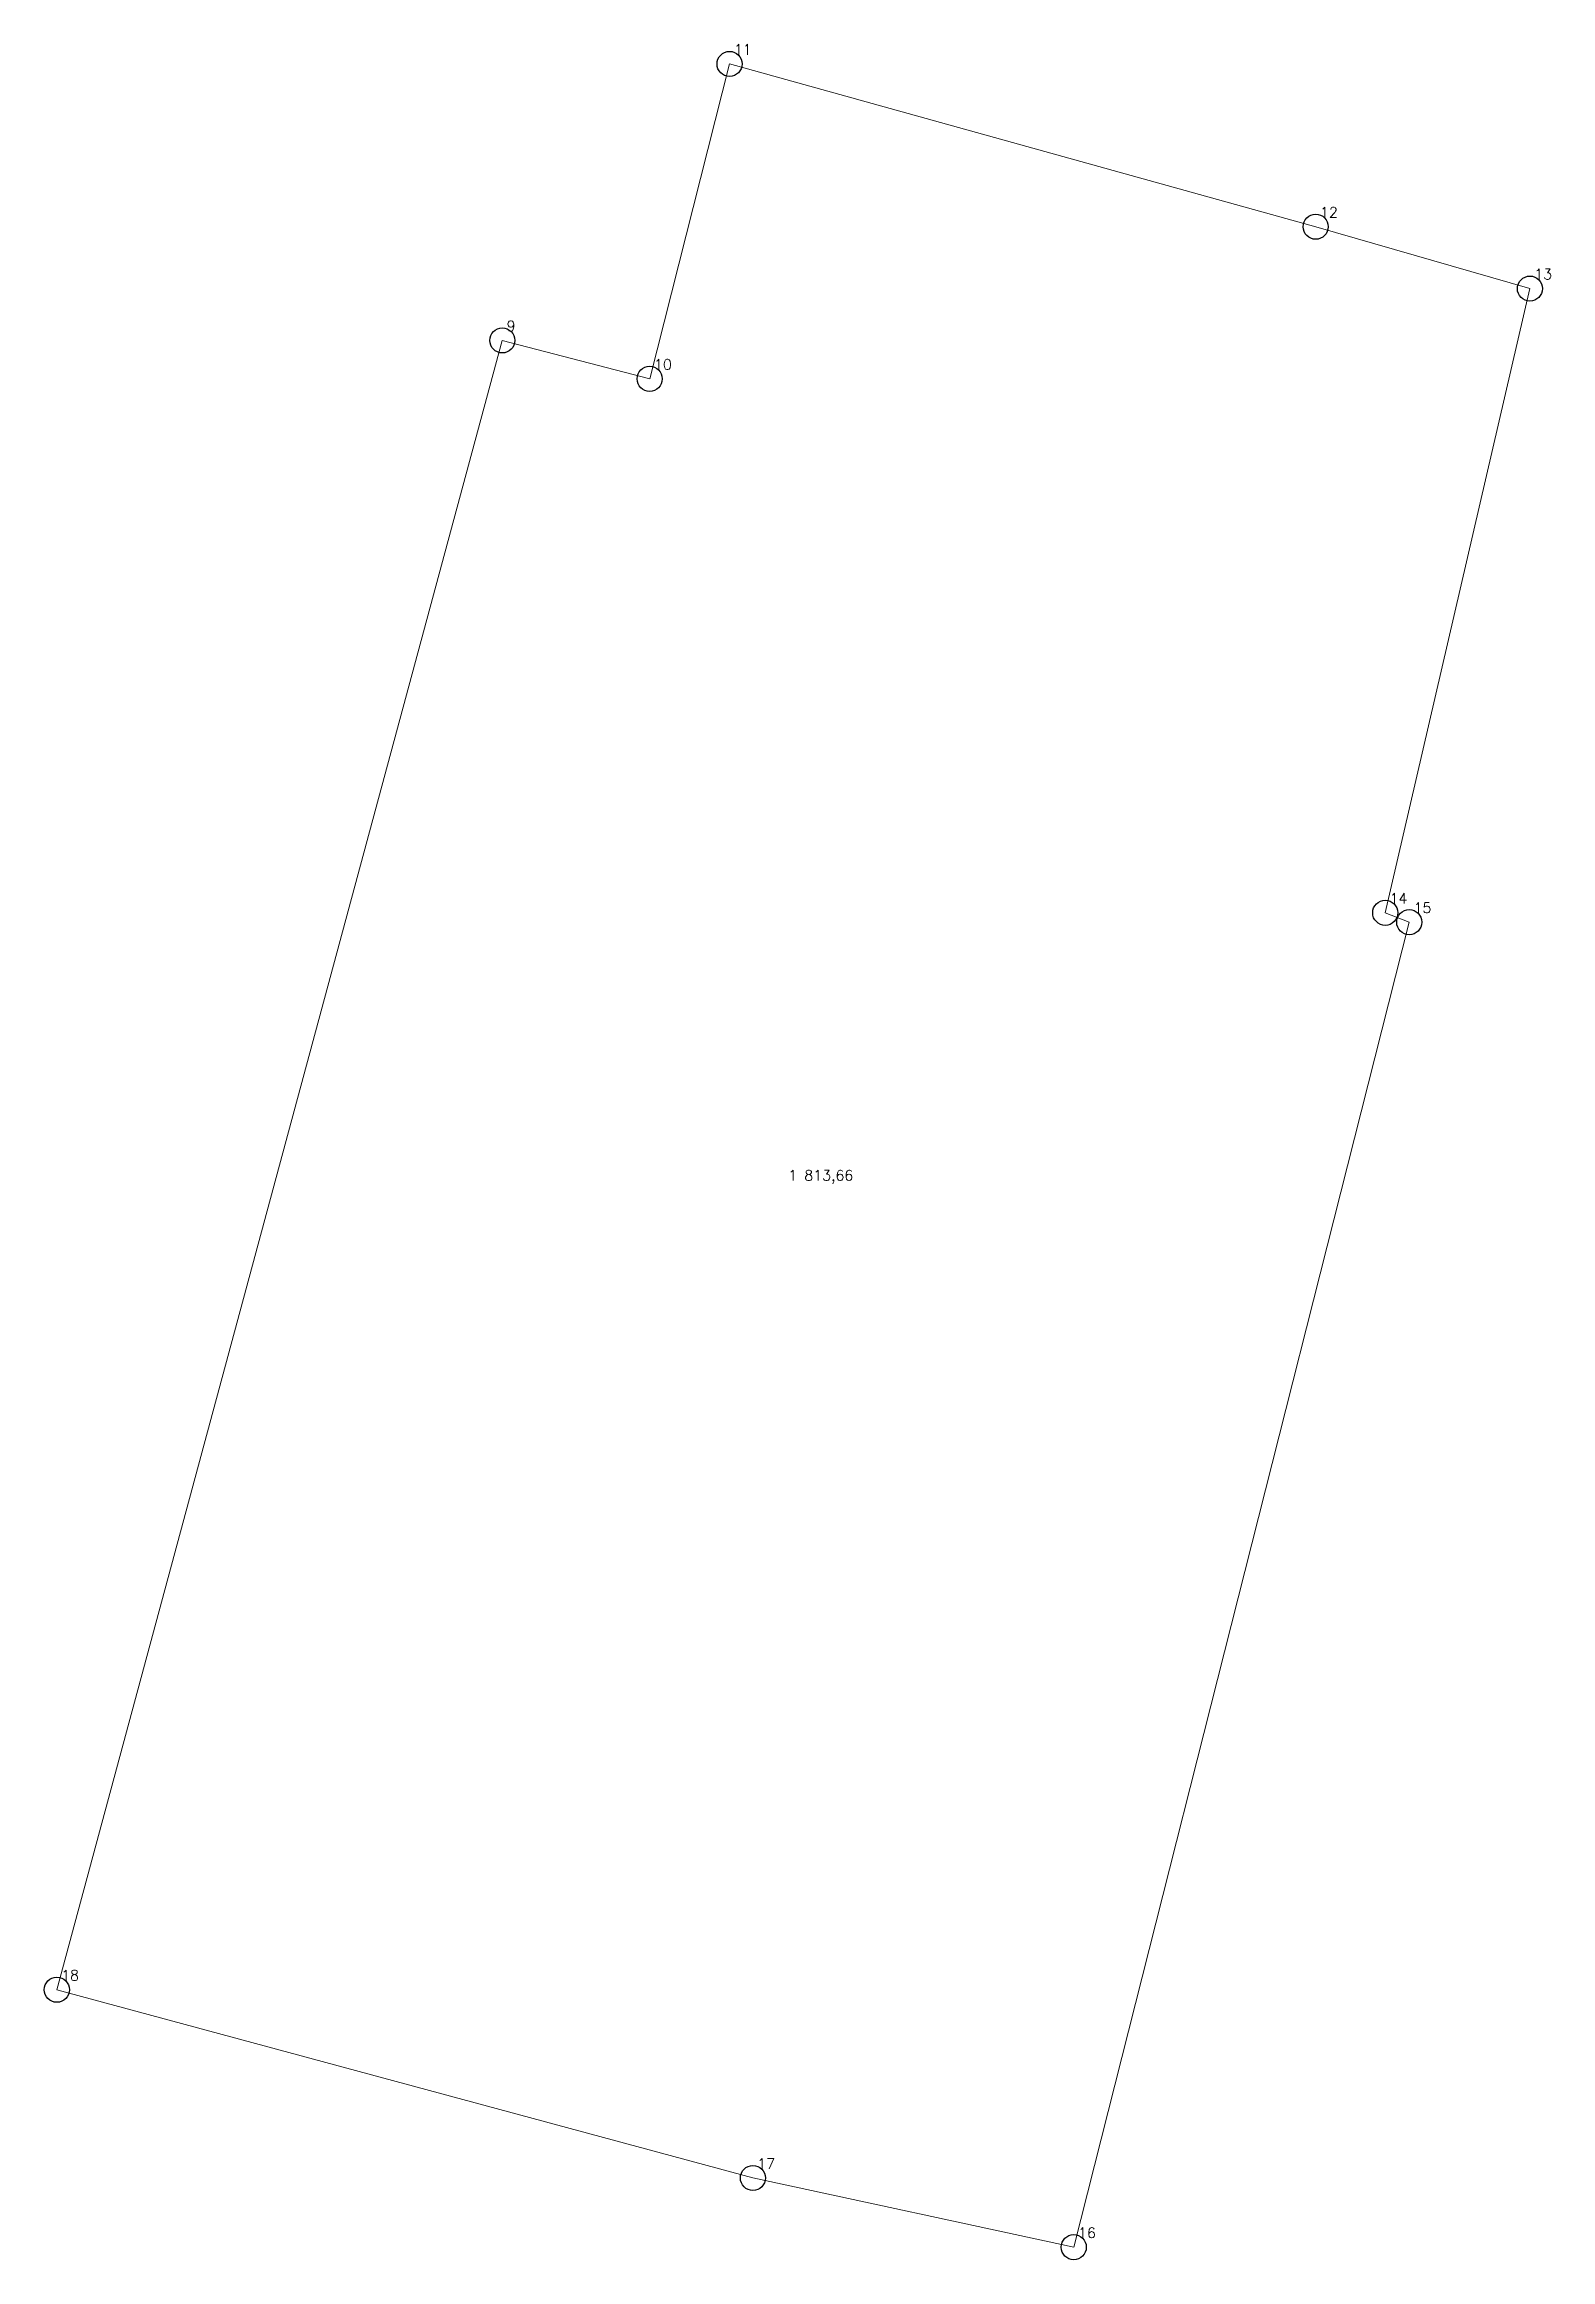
# Model space of a CAD drawing. Extents: x 1391578 to 1399811, y 355675 to 360827.
# Drawn here: x 1394598.9 to 1394644, y 359077.1 to 359143.4 of the extents above; entities that cross this region are included whole.
import ezdxf

# ---------------------------------------------------------------- set-up
doc = ezdxf.new("R2010")
doc.units = 0
doc.header["$PDMODE"] = 33
doc.header["$PDSIZE"] = 0.75
doc.layers.add('6 - утвержденные границы территорий окн', color=7, linetype='Continuous')
doc.styles.get("Standard").update_dxf_attribs({"font": 'simplex.shx'})

msp = doc.modelspace()

# ---------------------------------------------------------------- texts
at = {"layer": '6 - утвержденные границы территорий окн', "color": 7}
for s, height, p in [('11', 0.3111, (1394619.549, 359143.08)), ('12', 0.3111, (1394637.089, 359138.21)), ('13', 0.3111, (1394643.499, 359136.36)), ('9', 0.311, (1394612.749, 359134.81)), ('10', 0.3111, (1394617.159, 359133.66)), ('14', 0.3111, (1394639.169, 359117.69)), ('15', 0.3111, (1394639.889, 359117.41)), ('1 813,66', 0.3111, (1394621.177, 359109.406)), ('18', 0.3111, (1394599.419, 359085.48)), ('17', 0.3111, (1394620.249, 359079.85)), ('16', 0.3111, (1394629.849, 359077.78))]:
    msp.add_text(s, height=height, dxfattribs=at).set_placement(p)

# ---------------------------------------------------------------- linework, layer by layer
at = {"layer": '6 - утвержденные границы территорий окн', "color": 7, "lineweight": 20}
msp.add_lwpolyline([(1394612.62, 359134.535), (1394617.03, 359133.385), (1394619.42, 359142.805), (1394636.96, 359137.935), (1394643.37, 359136.085), (1394639.04, 359117.415), (1394639.76, 359117.135), (1394629.72, 359077.505), (1394620.12, 359079.575), (1394599.29, 359085.205), (1394612.62, 359134.535)], close=True, dxfattribs=at)
at = {"layer": '6 - утвержденные границы территорий окн'}
for p in [(1394619.42, 359142.805), (1394636.96, 359137.935), (1394643.37, 359136.085), (1394612.62, 359134.535), (1394617.03, 359133.385), (1394639.04, 359117.415), (1394639.76, 359117.135), (1394599.29, 359085.205), (1394620.12, 359079.575), (1394629.72, 359077.505)]:
    msp.add_point(p, dxfattribs=at)

msp.set_redraw_order([(e.dxf.handle, doc.entitydb.next_handle()) for e in msp.query("TEXT MTEXT ATTDEF DIMENSION ARC_DIMENSION")])  # texts and dimensions are drawn at this point

doc.saveas('drawing.dxf')
